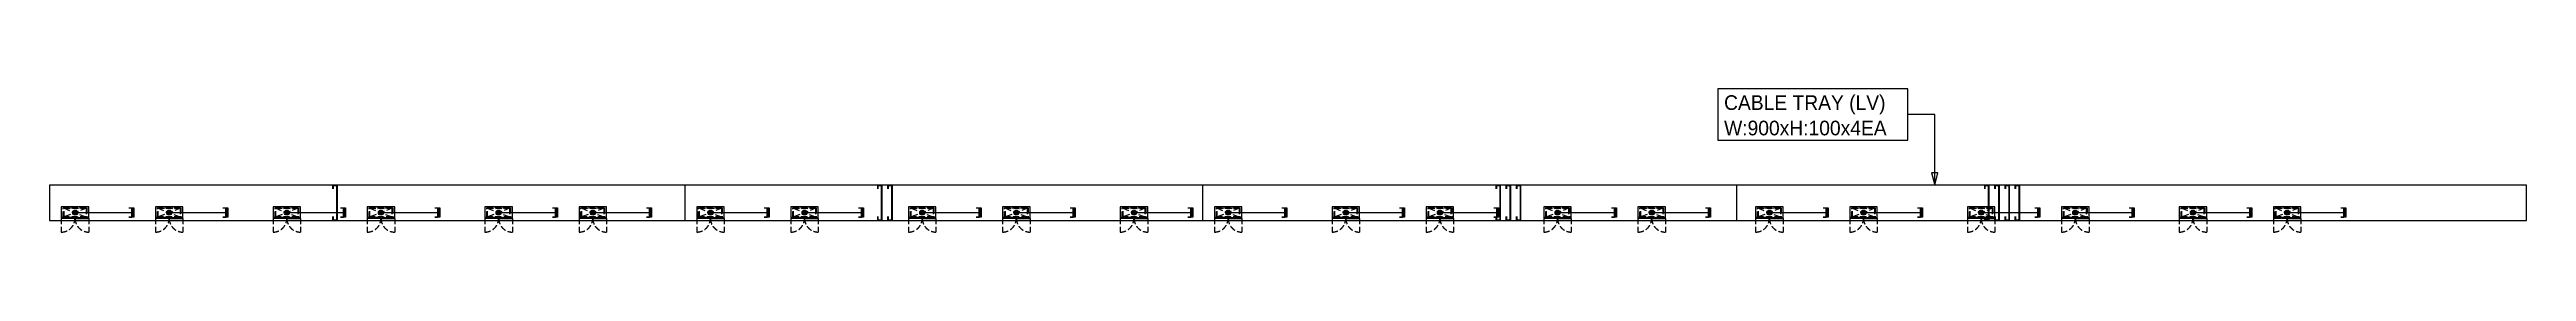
# Model space of a CAD drawing. Header units: millimetres. Extents: x 33932 to 374132, y 182625 to 847314.
# Drawn here: x 280600 to 343753, y 565851 to 569513 of the extents above; entities that cross this region are included whole.
import ezdxf
from ezdxf.enums import TextEntityAlignment as Align

# ---------------------------------------------------------------- set-up
doc = ezdxf.new("R2010")
doc.units = ezdxf.units.MM
doc.header["$LTSCALE"] = 150
doc.linetypes.add('LH2', pattern=[2.85, 2, -0.85])
for name, color, linetype in [('------01 Distribution Panel_PDU_A', 3, 'Continuous'), ('-----00 LV_CABLE', 3, 'Continuous'), ('-----26 Electrical Cable Tray_HV_N', 30, 'Continuous'), ('-----26 Electrical Cable Tray_LV_STSPDU_B', 41, 'Continuous')]:
    doc.layers.add(name, color=color, linetype=linetype)
doc.styles.add('ELEC', font='')
doc.styles.get('ELEC').set_extended_font_data('Dotum')

# ---------------------------------------------------------------- blocks, each defined once
blk = doc.blocks.new('PDU_400AF_1')
at = {"color": 8, "linetype": 'LH2', "ltscale": 0.5}
for p, q in [((-350, 300), (-350, 649)), ((350, 300), (350, 649)), ((280, 40), (-280, 260)), ((-280, 40), (280, 260)), ((-1, 275), (19, 275))]:
    blk.add_line(p, q, dxfattribs=at)
for p, q in [((-1, 300), (-350, 300)), ((-350, 300), (-350, 0)), ((-1, 276), (-350, 276)), ((-350, 0), (350, 0)), ((-1, 300), (-1, 276)), ((1, 300), (350, 300)), ((1, 300), (1, 276)), ((1, 276), (350, 276)), ((350, 0), (350, 300))]:
    blk.add_line(p, q)
for points in [[(-300, 275), (300, 275), (300, 25), (-300, 25)], [(-280, 260), (280, 260), (280, 40), (-280, 40)]]:
    blk.add_lwpolyline(points, close=True, dxfattribs=at)
for centre, radius in [((-290, 267.5), 3), ((-290, 32.5), 3), ((-290, 267.5), 2), ((-290, 32.5), 2), ((-10, 267.5), 3), ((-10, 32.5), 3), ((-10, 267.5), 2), ((-10, 32.5), 2), ((10, 267.5), 3), ((10, 32.5), 3), ((10, 267.5), 2), ((10, 32.5), 2), ((290, 267.5), 3), ((290, 32.5), 3), ((290, 267.5), 2), ((290, 32.5), 2)]:
    blk.add_circle(centre, radius, dxfattribs=at)
for centre, start, end in [((-350, 300), 0, 90), ((350, 300), 90, 180)]:
    blk.add_arc(centre, 349, start, end, dxfattribs=at)
at = {"color": 8, "linetype": 'LH2', "ltscale": 0.5, "style": 'ELEC'}
blk.add_text('PDU 400AF/400AT', height=50, dxfattribs=at).set_placement((-10.6, 38.6), align=Align.MIDDLE)
blk = doc.blocks.new('A$C9a0ab699')
h = blk.add_hatch(color=0)
edge = h.paths.add_edge_path()
edge.add_arc((64, 64), 64, 720, 1080, ccw=False)
at = {"color": 0}
blk.add_circle((64, 64), 64, dxfattribs=at)
blk = doc.blocks.new('O08')
blk.add_hatch(color=0).paths.add_polyline_path([(120, 51), (-120, 51), (-120, 0), (120, 0)])
at = {"color": 0}
blk.add_lwpolyline([(120, 127.5), (120, 0), (-120, 0), (-120, 127.5), (-120, 51), (120, 51)], dxfattribs=at)

msp = doc.modelspace()

# ---------------------------------------------------------------- linework, layer by layer
at = {"layer": '-----00 LV_CABLE', "elevation": 0}
for points in [[(281250, 566350), (282750, 566350)], [(283650, 566350), (285150, 566350)], [(286650, 566350), (288150, 566350)], [(289050, 566350), (290550, 566350)], [(292050, 566350), (293550, 566350)], [(294450, 566350), (295950, 566350)], [(297450, 566350), (298950, 566350)], [(299850, 566350), (301350, 566350)], [(302850, 566350), (304350, 566350)], [(305250, 566350), (306750, 566350)], [(308250, 566350), (309750, 566350)], [(310650, 566350), (312150, 566350)], [(313650, 566350), (315150, 566350)], [(316050, 566350), (317550, 566350)], [(319050, 566350), (320550, 566350)], [(321450, 566350), (322950, 566350)], [(324450, 566350), (325950, 566350)], [(326850, 566350), (328350, 566350)], [(329850, 566350), (331350, 566350)], [(332250, 566350), (333750, 566350)], [(335250, 566350), (336750, 566350)], [(337650, 566350), (339150, 566350)]]:
    msp.add_lwpolyline(points, dxfattribs=at)
at = {"layer": '-----26 Electrical Cable Tray_HV_N', "color": 1, "elevation": 0}
msp.add_lwpolyline([(323135, 569513), (323135, 568198), (327981, 568198), (327981, 569513)], close=True, dxfattribs=at)
msp.add_lwpolyline([(328666, 567050), (328746, 567370), (328586, 567370), (328666, 567050), (328666, 568855), (327981, 568855)], dxfattribs=at)
at = {"layer": '-----26 Electrical Cable Tray_LV_STSPDU_B', "elevation": 0}
for points in [[(280600, 567050), (280600, 566150), (343753, 566150), (343753, 567050)], [(296800, 567050), (296800, 566150), (343753, 566150), (343753, 567050)], [(310000, 567050), (310000, 566150), (343753, 566150), (343753, 567050)], [(323614, 567050), (323614, 566150), (343753, 566150), (343753, 567050)]]:
    msp.add_lwpolyline(points, close=True, dxfattribs=at)
at = {"layer": '-----26 Electrical Cable Tray_LV_STSPDU_B', "ltscale": 7.5, "const_width": 50, "elevation": 0}
for points in [[(287830, 566950), (287830, 567050), (287930, 567050), (287930, 566150), (287830, 566150), (287830, 566250)], [(301719, 566950), (301719, 567050), (301819, 567050), (301819, 566150), (301719, 566150), (301719, 566250)], [(301979, 566950), (301979, 567050), (302079, 567050), (302079, 566150), (301979, 566150), (301979, 566250)], [(317486, 566950), (317486, 567050), (317586, 567050), (317586, 566150), (317486, 566150), (317486, 566250)], [(317746, 566950), (317746, 567050), (317846, 567050), (317846, 566150), (317746, 566150), (317746, 566250)], [(318005, 566950), (318005, 567050), (318105, 567050), (318105, 566150), (318005, 566150), (318005, 566250)], [(329944, 566950), (329944, 567050), (330044, 567050), (330044, 566150), (329944, 566150), (329944, 566250)], [(330204, 566950), (330204, 567050), (330304, 567050), (330304, 566150), (330204, 566150), (330204, 566250)], [(330464, 566950), (330464, 567050), (330564, 567050), (330564, 566150), (330464, 566150), (330464, 566250)], [(330723, 566950), (330723, 567050), (330823, 567050), (330823, 566150), (330723, 566150), (330723, 566250)]]:
    msp.add_lwpolyline(points, dxfattribs=at)

# ---------------------------------------------------------------- block references
at = {"layer": '------01 Distribution Panel_PDU_A', "rotation": 180}
for p in [(281250, 566500), (283650, 566500), (286650, 566500), (289050, 566500), (292050, 566500), (294450, 566500), (297450, 566500), (299850, 566500), (302850, 566500), (305250, 566500), (308250, 566500), (310650, 566500), (313650, 566500), (316050, 566500), (319050, 566500), (321450, 566500), (324450, 566500), (326850, 566500), (329850, 566500), (332250, 566500), (335250, 566500), (337650, 566500)]:
    msp.add_blockref('PDU_400AF_1', p, dxfattribs=at)
at = {"layer": '-----00 LV_CABLE'}
for name, p, rotation in [('A$C9a0ab699', (281314, 566414), 180), ('O08', (282750, 566350), 89.99999999999999), ('A$C9a0ab699', (283714, 566414), 180), ('O08', (285150, 566350), 89.99999999999999), ('A$C9a0ab699', (286714, 566414), 180), ('O08', (288150, 566350), 89.99999999999999), ('A$C9a0ab699', (289114, 566414), 180), ('O08', (290550, 566350), 89.99999999999999), ('A$C9a0ab699', (292114, 566414), 180), ('O08', (293550, 566350), 89.99999999999999), ('A$C9a0ab699', (294514, 566414), 180), ('O08', (295950, 566350), 89.99999999999999), ('A$C9a0ab699', (297514, 566414), 180), ('O08', (298950, 566350), 89.99999999999999), ('A$C9a0ab699', (299914, 566414), 180), ('O08', (301350, 566350), 89.99999999999999), ('A$C9a0ab699', (302914, 566414), 180), ('O08', (304350, 566350), 89.99999999999999), ('A$C9a0ab699', (305314, 566414), 180), ('O08', (306750, 566350), 89.99999999999999), ('A$C9a0ab699', (308314, 566414), 180), ('O08', (309750, 566350), 89.99999999999999), ('A$C9a0ab699', (310714, 566414), 180), ('O08', (312150, 566350), 89.99999999999999), ('A$C9a0ab699', (313714, 566414), 180), ('O08', (315150, 566350), 89.99999999999999), ('A$C9a0ab699', (316114, 566414), 180), ('O08', (317550, 566350), 89.99999999999999), ('A$C9a0ab699', (319114, 566414), 180), ('O08', (320550, 566350), 89.99999999999999), ('A$C9a0ab699', (321514, 566414), 180), ('O08', (322950, 566350), 89.99999999999999), ('A$C9a0ab699', (324514, 566414), 180), ('O08', (325950, 566350), 89.99999999999999), ('A$C9a0ab699', (326914, 566414), 180), ('O08', (328350, 566350), 89.99999999999999), ('A$C9a0ab699', (329914, 566414), 180), ('O08', (331350, 566350), 89.99999999999999), ('A$C9a0ab699', (332314, 566414), 180), ('O08', (333750, 566350), 89.99999999999999), ('A$C9a0ab699', (335314, 566414), 180), ('O08', (336750, 566350), 89.99999999999999), ('A$C9a0ab699', (337714, 566414), 180), ('O08', (339150, 566350), 89.99999999999999)]:
    msp.add_blockref(name, p, dxfattribs=dict(at, rotation=rotation))

# ---------------------------------------------------------------- texts
at = {"layer": '-----26 Electrical Cable Tray_LV_STSPDU_B', "style": 'ELEC'}
for s, p in [('CABLE TRAY (LV)', (323295, 569163, 0)), ('W:900xH:100x4EA', (323295, 568513, 0))]:
    msp.add_text(s, height=375, dxfattribs=at).set_placement(p, align=Align.MIDDLE_LEFT)

doc.saveas('drawing.dxf')
